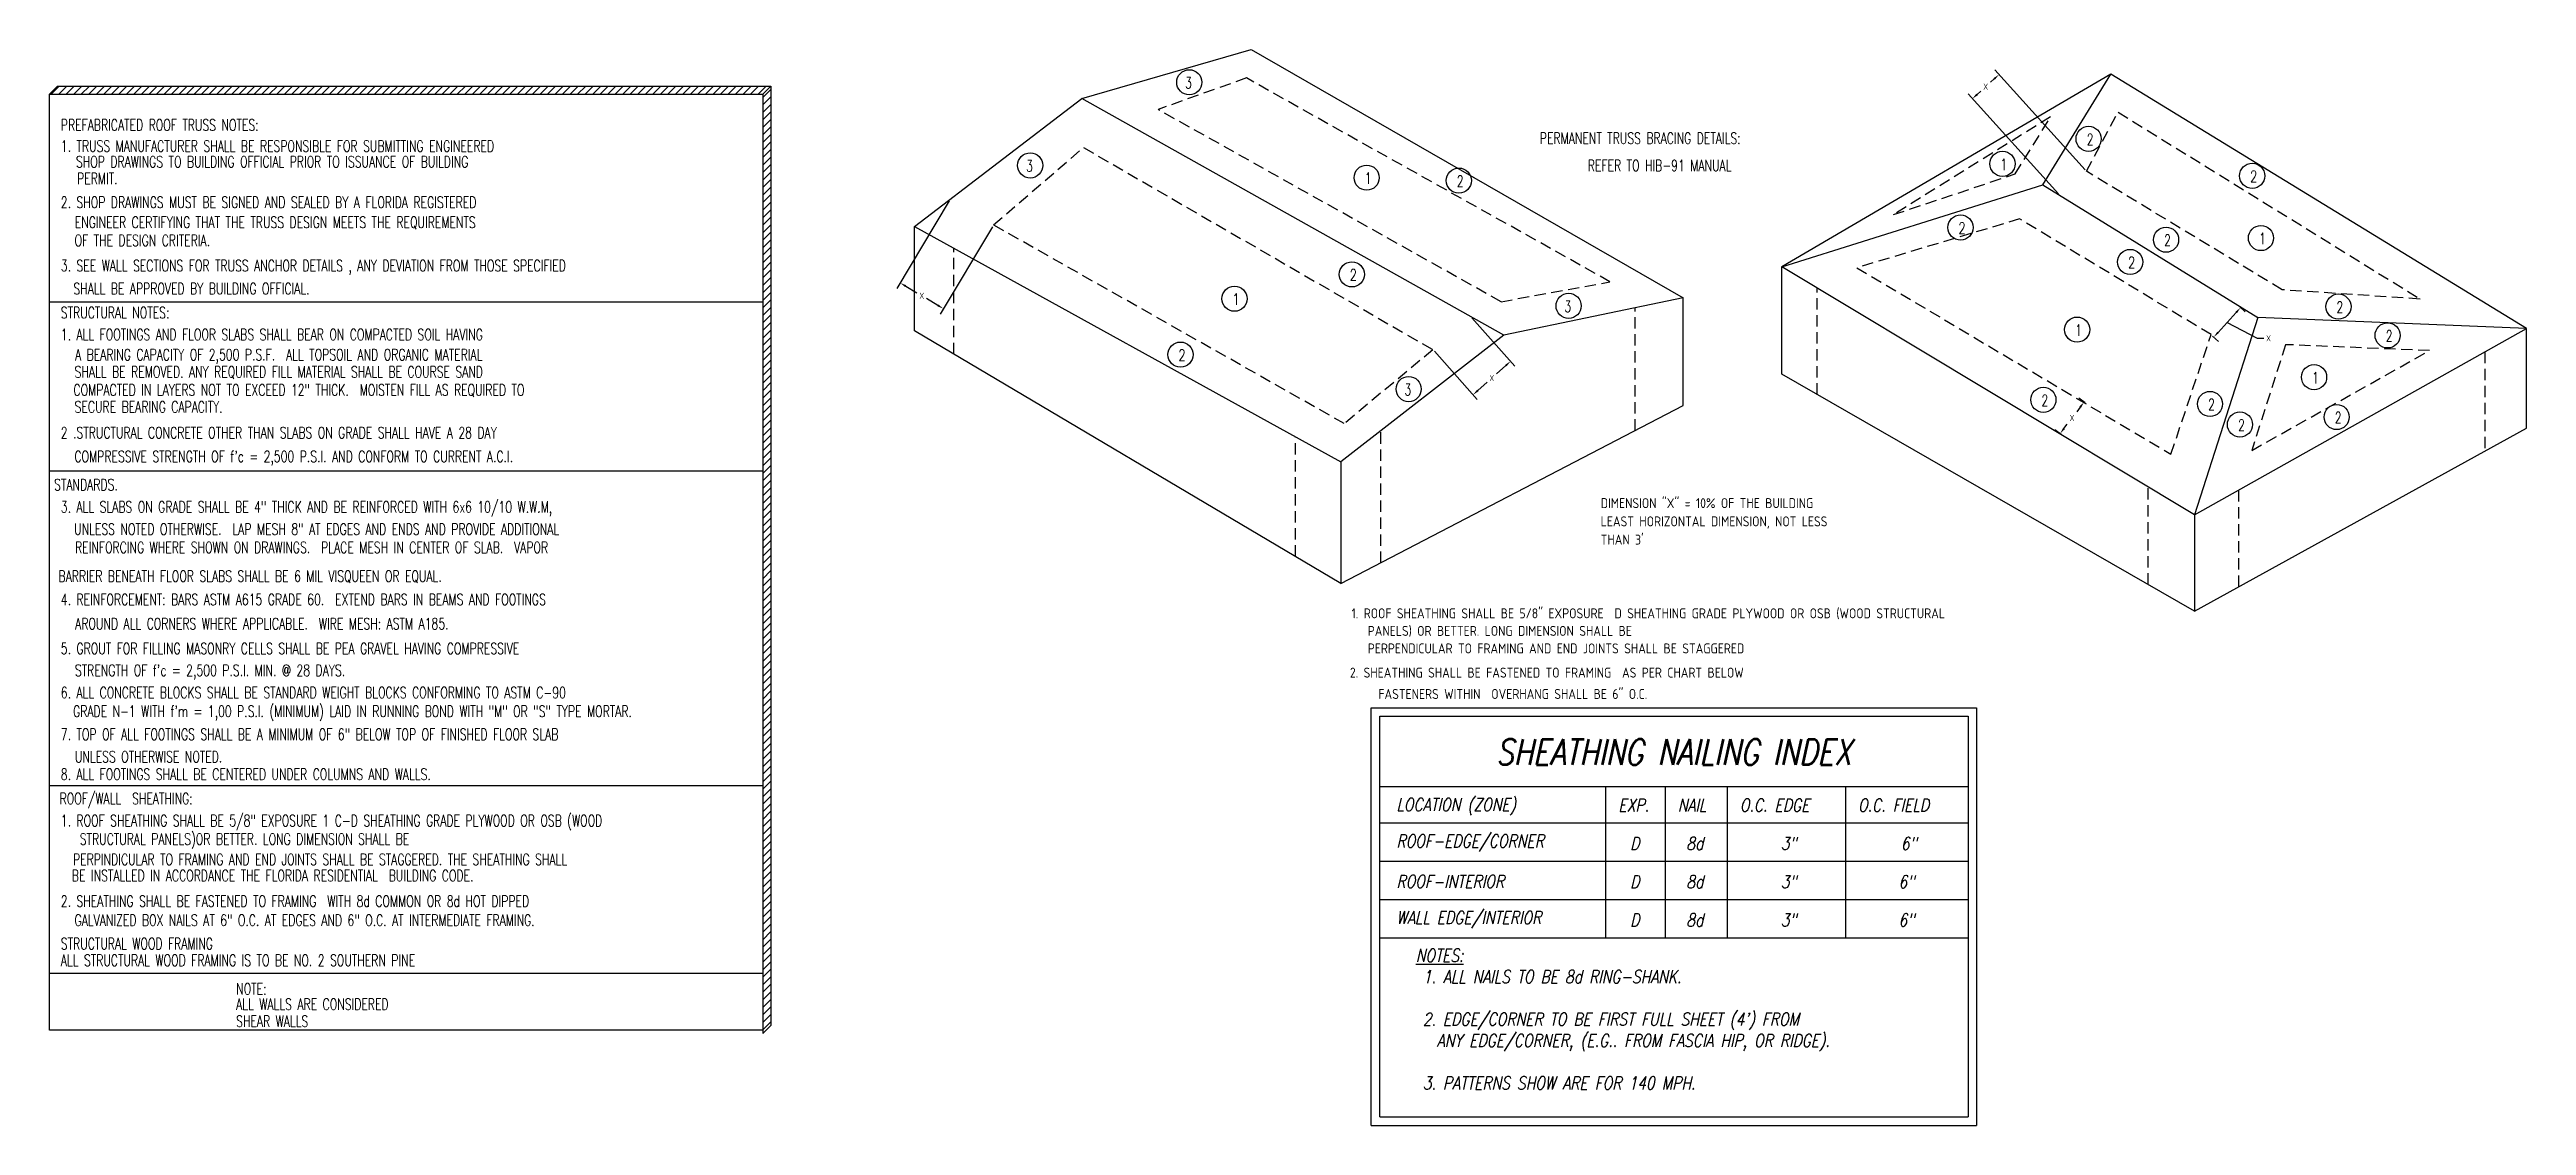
# Model space of a CAD drawing. Header units: inches. Extents: x -25328 to 8149, y -5530 to 4336.
# Drawn here: x 6840 to 7714, y -2557 to -2178 of the extents above; entities that cross this region are included whole.
import ezdxf

# ---------------------------------------------------------------- set-up
doc = ezdxf.new("R2010")
doc.units = ezdxf.units.IN
doc.header["$LTSCALE"] = 16
doc.header["$MEASUREMENT"] = 0
doc.linetypes.add('HIDDEN', pattern=[0.375, 0.25, -0.125])
doc.layers.get('DEFPOINTS').update_dxf_attribs({"linetype": 'CONTINUOUS'})
for name, color, linetype in [('DIM', 5, 'CONTINUOUS'), ('DIMS', 5, 'CONTINUOUS'), ('NOTE', 11, 'CONTINUOUS'), ('ROOF', 1, 'CONTINUOUS'), ('TEXT', 11, 'CONTINUOUS'), ('wall-external', 6, 'CONTINUOUS')]:
    doc.layers.add(name, color=color, linetype=linetype)
doc.styles.add('ARCH', font='archs.shx', dxfattribs={"width": 0.8})
doc.styles.add('HALLDIMTEXT', font='archs.shx')
doc.styles.add('MTI', font='romans.shx', dxfattribs={"width": 0.8, "oblique": 12.5})
doc.styles.add('PAYTAS RM', font='romans.shx', dxfattribs={"width": 0.7, "height": 4.5})
doc.styles.add('PAYTS NOTES', font='romans.shx', dxfattribs={"width": 0.7, "height": 4.5})
doc.styles.get("Standard").update_dxf_attribs({"font": 'arial.ttf'})
doc.dimstyles.get("Standard").update_dxf_attribs({"dimtxt": 0.18, "dimasz": 0.18, "dimexe": 0.18, "dimexo": 0.0625, "dimgap": 0.09, "dimtad": 0, "dimtih": 1, "dimtoh": 1, "dimdec": 4, "dimzin": 0, "dimdsep": 46, "dimtxsty": 'Standard', "dimcen": 0.09, "dimadec": 0, "dimazin": 0, "dimtfac": 1, "dimtdec": 4, "dimtofl": 0, "dimtmove": 0, "dimatfit": 3, "dimfxl": 0, "dimtolj": 1, "dimtzin": 0, "dimarcsym": 0})

msp = doc.modelspace()

# ---------------------------------------------------------------- texts
at = {"layer": 'DIM', "color": 11, "linetype": 'Continuous', "style": 'HALLDIMTEXT'}
for s, p in [('DIMENSION "X" = 10% OF THE BUILDING', (7387.37577894, -2339.83812654)), ("THAN 3'", (7387.37577894, -2352.6952694)), ('LEAST HORIZONTAL DIMENSION, NOT LESS', (7387.37577894, -2346.26669797)), ('1. ROOF SHEATHING SHALL BE 5/8" EXPOSURE  D SHEATHING GRADE PLYWOOD OR OSB (WOOD STRUCTURAL', (7299.53171832, -2378.69102088)), ('   PANELS) OR BETTER. LONG DIMENSION SHALL BE', (7299.53171832, -2384.87852088)), ('   PERPENDICULAR TO FRAMING AND END JOINTS SHALL BE STAGGERED', (7299.53171832, -2391.06602088)), ('2. SHEATHING SHALL BE FASTENED TO FRAMING  AS PER CHART BELOW', (7298.94002733, -2399.59732853)), ('FASTENERS WITHIN  OVERHANG SHALL BE 6" O.C.', (7308.99872978, -2407.12689757))]:
    msp.add_text(s, height=3.515625, dxfattribs=at).set_placement(p)
at = {"layer": 'TEXT', "width": 0.7}
for s, style, p in [('3', 'PAYTS NOTES', (7240.84004704, -2191.8984992)), ('PREFABRICATED ROOF TRUSS NOTES:', 'PAYTAS RM', (6844.41730709, -2206.74544125)), ('PERMANENT TRUSS BRACING DETAILS:', 'PAYTS NOTES', (7365.91638241, -2211.42486595)), ('2', 'PAYTS NOTES', (7558.72778448, -2211.82087618)), ('1. TRUSS MANUFACTURER SHALL BE RESPONSIBLE FOR SUBMITTING ENGINEERED', 'PAYTAS RM', (6844.41730709, -2214.18900068)), ('  SHOP DRAWINGS TO BUILDING OFFICIAL PRIOR TO ISSUANCE OF BUILDING ', 'PAYTAS RM', (6845.91582817, -2219.71704226)), ('3', 'PAYTS NOTES', (7184.76223169, -2221.20782906)), ('REFER TO HIB-91 MANUAL', 'PAYTS NOTES', (7382.83043182, -2221.03844779)), ('1', 'PAYTS NOTES', (7528.36211579, -2220.63164716)), ('  PERMIT.', 'PAYTAS RM', (6846.30611636, -2225.62896663)), ('1', 'PAYTS NOTES', (7304.17397309, -2225.527327)), ('2', 'PAYTS NOTES', (7336.65795786, -2226.55509916)), ('2', 'PAYTS NOTES', (7616.41416718, -2224.89717203)), ('2. SHOP DRAWINGS MUST BE SIGNED AND SEALED BY A FLORIDA REGISTERED', 'PAYTAS RM', (6844.41730709, -2234.01648845)), ('  OF THE DESIGN CRITERIA.', 'PAYTAS RM', (6845.43058117, -2247.45762563)), ('  ENGINEER CERTIFYING THAT THE TRUSS DESIGN MEETS THE REQUIREMENTS ', 'PAYTAS RM', (6845.49584238, -2241.06165433)), ('2', 'PAYTS NOTES', (7513.57505013, -2243.10516676)), ('2', 'PAYTS NOTES', (7586.04563036, -2247.40720034)), ('1', 'PAYTS NOTES', (7619.49969268, -2246.82748792)), ('3. SEE WALL SECTIONS FOR TRUSS ANCHOR DETAILS , ANY DEVIATION FROM THOSE SPECIFIED ', 'PAYTAS RM', (6844.41730709, -2256.338916)), ('2', 'PAYTS NOTES', (7573.38738006, -2255.2500962)), ('   SHALL BE APPROVED BY BUILDING OFFICIAL.', 'PAYTAS RM', (6842.57590564, -2264.45484157)), ('2', 'PAYTS NOTES', (7298.95417189, -2259.63399391)), ('STRUCTURAL NOTES:', 'PAYTAS RM', (6844.41730709, -2272.91668217)), ('1', 'PAYTS NOTES', (7257.57952762, -2268.21324671)), ('3', 'PAYTS NOTES', (7374.60566754, -2270.72656897)), ('2', 'PAYTS NOTES', (7646.81492305, -2270.97390256)), ('1. ALL FOOTINGS AND FLOOR SLABS SHALL BEAR ON COMPACTED SOIL HAVING', 'PAYTAS RM', (6844.41730709, -2280.65193183)), ('1', 'PAYTS NOTES', (7554.67576428, -2279.09600353)), ('2', 'PAYTS NOTES', (7664.16301999, -2281.14586446)), ('   A BEARING CAPACITY OF 2,500 P.S.F.  ALL TOPSOIL AND ORGANIC MATERIAL', 'PAYTAS RM', (6843.1698566, -2287.73805554)), ('2', 'PAYTS NOTES', (7238.53519211, -2287.91669523)), ('   COMPACTED IN LAYERS NOT TO EXCEED 12" THICK.  MOISTEN FILL AS REQUIRED TO ', 'PAYTAS RM', (6842.61831629, -2300.18219261)), ('   SHALL BE REMOVED. ANY REQUIRED FILL MATERIAL SHALL BE COURSE SAND', 'PAYTAS RM', (6843.01809076, -2293.81798196)), ('3', 'PAYTS NOTES', (7318.2048607, -2300.06926244)), ('1', 'PAYTS NOTES', (7638.2328143, -2295.84607239)), ('   SECURE BEARING CAPACITY.', 'PAYTAS RM', (6843.01809456, -2306.1468787)), ('2', 'PAYTS NOTES', (7542.77527135, -2303.84256427)), ('2', 'PAYTS NOTES', (7601.53209916, -2305.30128606)), ('2 .STRUCTURAL CONCRETE OTHER THAN SLABS ON GRADE SHALL HAVE A 28 DAY ', 'PAYTAS RM', (6844.41730709, -2315.24240382)), ('2', 'PAYTS NOTES', (7612.09673029, -2312.57313043)), ('2', 'PAYTS NOTES', (7646.19306355, -2309.92688924)), ("   COMPRESSIVE STRENGTH OF f'c = 2,500 P.S.I. AND CONFORM TO CURRENT A.C.I. ", 'PAYTAS RM', (6842.94019698, -2323.62768094)), ('   STANDARDS.', 'PAYTAS RM', (6835.80082704, -2333.57819301)), ('3. ALL SLABS ON GRADE SHALL BE 4" THICK AND BE REINFORCED WITH 6x6 10/10 W.W.M,', 'PAYTAS RM', (6844.41730709, -2341.42079666)), ('   UNLESS NOTED OTHERWISE.  LAP MESH 8" AT EDGES AND ENDS AND PROVIDE ADDITIONAL', 'PAYTAS RM', (6842.85921077, -2349.24815056)), ('   REINFORCING WHERE SHOWN ON DRAWINGS.  PLACE MESH IN CENTER OF SLAB.  VAPOR ', 'PAYTAS RM', (6843.17083156, -2355.6861137)), ('   BARRIER BENEATH FLOOR SLABS SHALL BE 6 MIL VISQUEEN OR EQUAL.', 'PAYTAS RM', (6837.34092473, -2365.82948011)), ('4. REINFORCEMENT: BARS ASTM A615 GRADE 60.  EXTEND BARS IN BEAMS AND FOOTINGS', 'PAYTAS RM', (6844.41730709, -2374.05438757)), ('   AROUND ALL CORNERS WHERE APPLICABLE.  WIRE MESH: ASTM A185.', 'PAYTAS RM', (6843.21779328, -2382.58733292)), ('5. GROUT FOR FILLING MASONRY CELLS SHALL BE PEA GRAVEL HAVING COMPRESSIVE ', 'PAYTAS RM', (6844.41730709, -2391.3303975)), ("   STRENGTH OF f'c = 2,500 P.S.I. MIN. @ 28 DAYS.", 'PAYTAS RM', (6843.12584641, -2399.03196284)), ('6. ALL CONCRETE BLOCKS SHALL BE STANDARD WEIGHT BLOCKS CONFORMING TO ASTM C-90', 'PAYTAS RM', (6844.41730709, -2406.87119475)), ('   GRADE N-1 WITH f\'m = 1,00 P.S.I. (MINIMUM) LAID IN RUNNING BOND WITH "M" OR "S" TYPE MORTAR.', 'PAYTAS RM', (6842.48011607, -2413.48094651)), ('7. TOP OF ALL FOOTINGS SHALL BE A MINIMUM OF 6" BELOW TOP OF FINISHED FLOOR SLAB', 'PAYTAS RM', (6844.41730709, -2421.59646274)), ('   UNLESS OTHERWISE NOTED.', 'PAYTAS RM', (6843.12584641, -2429.49687111)), ('8. ALL FOOTINGS SHALL BE CENTERED UNDER COLUMNS AND WALLS.', 'PAYTAS RM', (6844.41730709, -2435.67640006)), ('ROOF/WALL  SHEATHING:', 'PAYTAS RM', (6843.98682147, -2444.25675259)), ('1. ROOF SHEATHING SHALL BE 5/8" EXPOSURE 1 C-D SHEATHING GRADE PLYWOOD OR OSB (WOOD ', 'PAYTAS RM', (6844.41730709, -2452.03352085)), ('    STRUCTURAL PANELS)OR BETTER. LONG DIMENSION SHALL BE', 'PAYTAS RM', (6842.74250531, -2458.5185914)), ('   PERPINDICULAR TO FRAMING AND END JOINTS SHALL BE STAGGERED. THE SHEATHING SHALL', 'PAYTAS RM', (6842.44165095, -2465.71331605)), ('   BE INSTALLED IN ACCORDANCE THE FLORIDA RESIDENTIAL  BUILDING CODE.', 'PAYTAS RM', (6842.04652277, -2471.38225398)), ('2. SHEATHING SHALL BE FASTENED TO FRAMING  WITH 8d COMMON OR 8d HOT DIPPED', 'PAYTAS RM', (6844.41730709, -2480.42862497)), ('   GALVANIZED BOX NAILS AT 6" O.C. AT EDGES AND 6" O.C. AT INTERMEDIATE FRAMING.', 'PAYTAS RM', (6842.99924285, -2487.13957877)), ('ALL STRUCTURAL WOOD FRAMING IS TO BE NO. 2 SOUTHERN PINE', 'PAYTAS RM', (6844.41730709, -2501.2785353)), ('STRUCTURAL WOOD FRAMING', 'PAYTAS RM', (6844.41730709, -2495.40199964)), ('ALL WALLS ARE CONSIDERED', 'PAYTAS RM', (6906.23933809, -2516.7477889)), ('NOTE:', 'PAYTAS RM', (6906.23933809, -2511.36430138)), ('SHEAR WALLS', 'PAYTAS RM', (6906.23933809, -2522.75632457))]:
    msp.add_text(s, height=4, dxfattribs=dict(at, style=style)).set_placement(p)
at = {"layer": 'TEXT', "style": 'MTI'}
for s, insert, char_height, width, attachment_point in [('SHEATHING NAILING INDEX', (7413.15753195, -2425.85024587), 9, 163.7202531217, 5), ("{\\LNOTES:\\P} 1. ALL NAILS TO BE 8d RING-SHANK.\\P\\P 2. EDGE/CORNER TO BE FIRST FULL SHEET (4') FROM\\P   ANY EDGE/CORNER, (E.G.. FROM FASCIA HIP, OR RIDGE).\\P\\P 3. PATTERNS SHOW ARE FOR 140 MPH.", (7322.1682746, -2495.28191274), 4.5, 186.5718617249, 1)]:
    msp.add_mtext(s, dxfattribs=dict(at, insert=insert, char_height=char_height, width=width, attachment_point=attachment_point))
at = {"layer": 'TEXT', "char_height": 4.5, "attachment_point": 4, "style": 'MTI'}
for s, insert in [('LOCATION (ZONE)', (7315.3527998, -2445.11905518)), ('EXP.', (7393.59208848, -2444.56936118)), ('NAIL', (7414.59208848, -2444.56936118)), ('O.C. EDGE', (7436.45235729, -2444.56936118)), ('O.C. FIELD', (7478.11103055, -2444.56936118)), ('ROOF-EDGE/CORNER', (7315.3527998, -2457.95593056)), ('D', (7397.783561, -2458.06936118)), ('8d', (7417.56104957, -2458.06936118)), ('3"', (7450.86055168, -2458.06936118)), ('6"', (7493.21780369, -2458.06936118)), ('ROOF-INTERIOR', (7315.3527998, -2471.45593056)), ('D', (7397.783561, -2471.56936118)), ('8d', (7417.56104957, -2471.56936118)), ('3"', (7450.86055168, -2471.56936118)), ('6"', (7492.40488652, -2471.56936118)), ('WALL EDGE/INTERIOR', (7315.3527998, -2484.95593056)), ('D', (7397.783561, -2485.06936118)), ('8d', (7417.56104957, -2485.06936118)), ('3"', (7450.86055168, -2485.06936118)), ('6"', (7492.40488652, -2485.06936118))]:
    msp.add_mtext(s, dxfattribs=dict(at, insert=insert))

# ---------------------------------------------------------------- blocks, each defined once
blk = doc.blocks.new('*D325')
at = {"layer": 'DEFPOINTS', "color": 0, "transparency": 16777216}
for p in [(7558.75, -2303.2), (7549.35, -2313.6), (7550.33, -2314.34)]:
    blk.add_point(p, dxfattribs=at)
at = {"layer": 'NOTE', "color": 0, "lineweight": -2, "transparency": 16777216}
for p, q in [((7556.43, -2304.26), (7555.24, -2305.83)), ((7558.16, -2302.75), (7555.99, -2301.11)), ((7549.73, -2313.88), (7547.56, -2312.24)), ((7550.71, -2311.81), (7551.9, -2310.24))]:
    blk.add_line(p, q, dxfattribs=at)
at = {"layer": 'NOTE', "color": 0, "transparency": 16777216}
for points in [[(7556.13, -2304.03), (7556.72, -2304.49), (7557.78, -2302.47)], [(7550.41, -2311.58), (7551.01, -2312.03), (7549.35, -2313.6)]]:
    blk.add_solid(points, dxfattribs=at)
at = {"layer": 'NOTE', "color": 0, "transparency": 16777216, "insert": (7553.57, -2308.03), "char_height": 2.16, "attachment_point": 5, "style": 'ARCH'}
blk.add_mtext('\\A1;X', dxfattribs=at)
blk = doc.blocks.new('*D326')
at = {"layer": 'DEFPOINTS', "color": 0, "transparency": 16777216}
for p in [(7612.03, -2268.28), (7612.99, -2269.15), (7602.59, -2278.66)]:
    blk.add_point(p, dxfattribs=at)
at = {"layer": 'NOTE', "color": 0, "lineweight": -2, "transparency": 16777216}
for p, q in [((7612.59, -2268.78), (7614.65, -2270.66)), ((7603.14, -2279.17), (7605.2, -2281.05)), ((7605.05, -2277.87), (7611.47, -2270.81)), ((7608.26, -2274.34), (7618.9, -2279.96)), ((7618.9, -2279.96), (7621.15, -2279.96))]:
    blk.add_line(p, q, dxfattribs=at)
at = {"layer": 'NOTE', "color": 0, "transparency": 16777216}
for points in [[(7611.2, -2270.56), (7611.75, -2271.07), (7612.99, -2269.15)], [(7604.78, -2277.62), (7605.33, -2278.12), (7603.54, -2279.53)]]:
    blk.add_solid(points, dxfattribs=at)
at = {"layer": 'NOTE', "color": 0, "transparency": 16777216, "insert": (7622.85, -2279.96), "char_height": 2.16, "attachment_point": 5, "style": 'ARCH'}
blk.add_mtext('\\A1;X', dxfattribs=at)
blk = doc.blocks.new('*D322')
at = {"layer": 'DEFPOINTS', "color": 0, "transparency": 16777216}
for p in [(7341.46, -2272.19), (7328.22, -2283.99), (7355.61, -2288.06)]:
    blk.add_point(p, dxfattribs=at)
at = {"layer": 'NOTE', "color": 0, "lineweight": -2, "transparency": 16777216}
for p, q in [((7341.96, -2272.75), (7357.11, -2289.74)), ((7328.72, -2284.55), (7343.87, -2301.55)), ((7344.05, -2298.37), (7347.29, -2295.48)), ((7353.93, -2289.56), (7350.69, -2292.45))]:
    blk.add_line(p, q, dxfattribs=at)
at = {"layer": 'NOTE', "color": 0, "transparency": 16777216}
for points in [[(7353.68, -2289.28), (7354.18, -2289.84), (7355.61, -2288.06)], [(7343.8, -2298.09), (7344.3, -2298.65), (7342.37, -2299.87)]]:
    blk.add_solid(points, dxfattribs=at)
at = {"layer": 'NOTE', "color": 0, "transparency": 16777216, "insert": (7348.99, -2293.96), "char_height": 2.16, "attachment_point": 5, "style": 'ARCH'}
blk.add_mtext('\\A1;X', dxfattribs=at)
blk = doc.blocks.new('*D323')
at = {"layer": 'DEFPOINTS', "color": 0, "transparency": 16777216}
for p in [(7158.03, -2230.88), (7173.26, -2239.98), (7140.38, -2260.42)]:
    blk.add_point(p, dxfattribs=at)
at = {"layer": 'NOTE', "color": 0, "lineweight": -2, "transparency": 16777216}
for p, q in [((7157.65, -2231.53), (7139.22, -2262.35)), ((7172.87, -2240.63), (7154.45, -2271.45)), ((7142.31, -2261.57), (7146.29, -2263.95)), ((7153.67, -2268.36), (7149.69, -2265.98))]:
    blk.add_line(p, q, dxfattribs=at)
at = {"layer": 'NOTE', "color": 0, "transparency": 16777216}
for points in [[(7142.5, -2261.25), (7142.12, -2261.89), (7140.38, -2260.42)], [(7153.86, -2268.04), (7153.48, -2268.68), (7155.6, -2269.52)]]:
    blk.add_solid(points, dxfattribs=at)
at = {"layer": 'NOTE', "color": 0, "transparency": 16777216, "insert": (7147.99, -2264.97), "char_height": 2.16, "attachment_point": 5, "style": 'ARCH'}
blk.add_mtext('\\A1;X', dxfattribs=at)
blk = doc.blocks.new('*D324')
at = {"layer": 'DEFPOINTS', "color": 0, "transparency": 16777216}
for p in [(7518.44, -2195.47), (7558.64, -2221.07), (7549.28, -2229.54)]:
    blk.add_point(p, dxfattribs=at)
at = {"layer": 'NOTE', "color": 0, "lineweight": -2, "transparency": 16777216}
for p, q in [((7526.13, -2188.5), (7524.82, -2189.69)), ((7558.14, -2220.51), (7526.29, -2185.33)), ((7548.78, -2228.99), (7516.93, -2193.8)), ((7520.1, -2193.96), (7521.42, -2192.77))]:
    blk.add_line(p, q, dxfattribs=at)
at = {"layer": 'NOTE', "color": 0, "transparency": 16777216}
for points in [[(7525.88, -2188.23), (7526.38, -2188.78), (7527.8, -2186.99)], [(7519.85, -2193.68), (7520.36, -2194.24), (7518.44, -2195.47)]]:
    blk.add_solid(points, dxfattribs=at)
at = {"layer": 'NOTE', "color": 0, "transparency": 16777216, "insert": (7523.12, -2191.23), "char_height": 2.16, "attachment_point": 5, "style": 'ARCH'}
blk.add_mtext('\\A1;X', dxfattribs=at)

# ---------------------------------------------------------------- dimensions: what is measured, and where the dimension line sits
at = {"layer": 'NOTE'}
for p1, p2, distance, picture, middle in [((7558.64121393, -2221.06834391), (7549.27885383, -2229.54292241), -45.96087978, '*D324', (7523.11651957, -2191.23100777)), ((7173.25551643, -2239.98485923), (7158.03114202, -2230.88396887), 34.40559659, '*D323', (7147.98993396, -2264.96579927)), ((7328.21659078, -2283.99446232), (7341.45675567, -2272.18686256), -21.26830918, '*D322', (7348.99237701, -2293.96381669)), ((7558.75495606, -2303.20221091), (7550.32581137, -2314.33542099), -1.2180997, '*D325', (7553.56923169, -2308.03354006))]:
    dim = msp.add_aligned_dim(p1=p1, p2=p2, distance=distance, text='X', dimstyle='Standard', override={"dimscale": 12, "dimasz": 0.1875, "dimexe": 0.1875, "dimgap": 0.09375, "dimlunit": 4, "dimtxsty": 'ARCH', "dimcen": 0.09375, "dimtmove": 1, "dimfrac": 2}, dxfattribs=at)
    dim.commit()
    dim.dimension.update_dxf_attribs({"geometry": picture, "text_midpoint": middle})
dim = msp.add_linear_dim(base=(7612.98773964, -2269.14844732), p1=(7602.58600921, -2278.66365548), p2=(7612.03314649, -2268.27995425), angle=47.7039360247, text='X', dimstyle='Standard', override={"dimscale": 12, "dimasz": 0.1875, "dimexe": 0.1875, "dimgap": 0.09375, "dimlunit": 4, "dimtxsty": 'ARCH', "dimcen": 0.09375, "dimtmove": 1, "dimfrac": 2}, dxfattribs=at)
dim.commit()
dim.dimension.update_dxf_attribs({"geometry": '*D326', "text_midpoint": (7622.27430046, -2279.95990696), "dimtype": 161})

# ---------------------------------------------------------------- hatches: boundary and pattern name
at = {"layer": 'DIMS'}
h = msp.add_hatch(dxfattribs=at)
h.set_pattern_fill('ANSI31', color=8, scale=15, style=0)
h.set_pattern_definition([(45, (18226.7158, -1168.2233), (-1.3258252, 1.3258252), [])])
h.paths.add_polyline_path([(7094.78053202, -2191.07881973), (6843.26246165, -2191.07881973), (6840.43403452, -2193.90724685), (7091.95210489, -2193.90724685)])
h = msp.add_hatch(dxfattribs=at)
h.set_pattern_fill('ANSI31', color=8, scale=15, style=0)
h.set_pattern_definition([(45, (10138.05, -2874.482), (-1.3258252, 1.3258252), [])])
h.paths.add_polyline_path([(7094.78053202, -2191.07881973), (7091.95210489, -2193.90724685), (7091.95210489, -2525.10842311), (7094.78053202, -2522.27999599)])

# ---------------------------------------------------------------- linework, layer by layer
for p, q in [((6840.43403452, -2193.90724685), (6843.26246165, -2191.07881973)), ((6843.26246165, -2191.07881973), (7094.78053202, -2191.07881973)), ((7091.95210489, -2193.90724685), (7094.78053202, -2191.07881973)), ((7094.78053202, -2191.07881973), (7094.78053202, -2522.27999599)), ((6840.43403452, -2193.90724685), (7091.95210489, -2193.90724685)), ((6840.43403452, -2523.89702697), (6840.43403452, -2193.90724685)), ((7091.95210489, -2193.90724685), (7091.95210489, -2525.10842311)), ((7091.95210489, -2267.25684021), (6840.43403452, -2267.25684021)), ((7091.95210489, -2326.76219819), (6840.43403452, -2326.76219819)), ((7091.95210489, -2437.69864759), (6840.43403452, -2437.69864759)), ((7091.95210489, -2503.91809843), (6840.43403452, -2503.91809843)), ((7091.95210489, -2503.91809843), (6840.43403452, -2503.91809843)), ((7091.95210489, -2523.89702697), (6840.43403452, -2523.89702697)), ((7091.95210489, -2525.10842311), (7094.78053202, -2522.27999599))]:
    msp.add_line(p, q, dxfattribs=at)
at = {"layer": 'ROOF'}
for p, q in [((7204.47069487, -2195.41817257), (7264.11398813, -2178.14858148)), ((7264.11398813, -2178.14858148), (7416.4968146, -2265.71610993)), ((7567.19977637, -2186.81383627), (7451.25768139, -2254.77803343)), ((7543.2309836, -2225.8096871), (7567.19977637, -2186.81383627)), ((7713.79964718, -2276.50429318), (7567.19977637, -2186.81383627)), ((7145.38481687, -2240.54194282), (7204.47069487, -2195.41817257)), ((7353.26168311, -2278.80249053), (7204.47069487, -2195.41817257)), ((7451.25768139, -2254.77803343), (7543.2309836, -2225.8096871)), ((7543.2309836, -2225.8096871), (7619.03928134, -2272.6047081)), ((7145.38481687, -2240.54194282), (7295.7751873, -2323.48771251)), ((7596.74272169, -2342.24015601), (7451.25768139, -2254.77803343)), ((7416.4968146, -2265.71610993), (7353.26168311, -2278.80249053)), ((7353.26168311, -2278.80249053), (7295.7751873, -2323.48771251)), ((7619.03928134, -2272.6047081), (7596.74272169, -2342.24015601)), ((7596.74272169, -2342.24015601), (7713.79964718, -2276.50429318)), ((7713.79964718, -2276.50429318), (7619.03928134, -2272.6047081))]:
    msp.add_line(p, q, dxfattribs=at)
at = {"layer": 'ROOF', "color": 8, "linetype": 'HIDDEN'}
for p, q in [((7262.44174236, -2188.17608598), (7231.31750705, -2199.28529721)), ((7390.64694767, -2260.03986823), (7262.44174236, -2188.17608598)), ((7352.25751961, -2267.06158246), (7231.31750705, -2199.28529721)), ((7558.64121393, -2221.06834391), (7569.82692454, -2200.25805219)), ((7569.82692454, -2200.25805219), (7676.34932133, -2266.12865001)), ((7545.98869694, -2201.91320355), (7490.60500213, -2236.35374515)), ((7533.47609017, -2222.00352013), (7545.98869694, -2201.91320355)), ((7173.25551643, -2239.98485923), (7205.02811013, -2212.68776365)), ((7205.02811013, -2212.68776365), (7328.21659078, -2283.99446232)), ((7490.60500213, -2236.35374515), (7533.47609017, -2222.00352013)), ((7627.64845121, -2262.86091386), (7558.64121393, -2221.06834391)), ((7296.94777349, -2310.03636454), (7173.25551643, -2239.98485923)), ((7535.09995412, -2237.86801336), (7477.66500151, -2255.08828801)), ((7602.58600921, -2278.66365548), (7535.09995412, -2237.86801336)), ((7352.25751961, -2267.06158246), (7390.64694767, -2260.03986823)), ((7477.66500151, -2255.08828801), (7588.45650789, -2320.82533307)), ((7676.34932133, -2266.12865001), (7627.64845121, -2262.86091386)), ((7588.45650789, -2320.82533307), (7602.58600921, -2278.66365548)), ((7328.21659078, -2283.99446232), (7296.94777349, -2310.03636454)), ((7628.875568, -2282.20540308), (7616.93206801, -2319.50671705)), ((7616.93206801, -2319.50671705), (7679.63543619, -2284.29427666)), ((7679.63543619, -2284.29427666), (7628.875568, -2282.20540308))]:
    msp.add_line(p, q, dxfattribs=at)
at = {"layer": 'TEXT'}
for p, q in [((7306.44756812, -2410.24248681), (7519.88613262, -2410.24248681)), ((7306.44756812, -2557.49880712), (7306.44756812, -2410.24248681)), ((7519.88613262, -2410.24248681), (7519.88613262, -2557.49880712)), ((7309.44756812, -2413.24248681), (7516.88613262, -2413.24248681)), ((7309.44756812, -2554.49880712), (7309.44756812, -2413.24248681)), ((7516.88613262, -2413.24248681), (7516.88613262, -2554.49880712)), ((7309.44756812, -2438.015708), (7516.88613262, -2438.015708)), ((7389.20851731, -2491.35258337), (7389.20851731, -2438.015708)), ((7410.20851731, -2491.35258337), (7410.20851731, -2438.015708)), ((7432.06878612, -2491.35258337), (7432.06878612, -2438.015708)), ((7473.72745937, -2438.015708), (7473.72745937, -2491.35258337)), ((7309.44756812, -2450.85258337), (7516.88613262, -2450.85258337)), ((7309.44756812, -2464.35258337), (7516.88613262, -2464.35258337)), ((7309.44756812, -2477.85258337), (7516.88613262, -2477.85258337)), ((7309.44756812, -2491.35258337), (7516.88613262, -2491.35258337)), ((7306.44756812, -2557.49880712), (7519.88613262, -2557.49880712)), ((7309.44756812, -2554.49880712), (7516.88613262, -2554.49880712))]:
    msp.add_line(p, q, dxfattribs=at)
for centre in [(7242.29623701, -2189.69789433), (7559.412096, -2209.62027131), (7186.21842166, -2219.0072242), (7529.04642731, -2218.4310423), (7617.0984787, -2222.69656716), (7304.85828461, -2223.32672213), (7337.34226938, -2224.35449429), (7514.25936165, -2240.90456189), (7586.72994188, -2245.20659548), (7620.1840042, -2244.62688306), (7299.63848341, -2257.43338904), (7574.07169158, -2253.04949133), (7258.26383913, -2266.01264184), (7376.0618575, -2268.52596411), (7647.49923457, -2268.7732977), (7555.3600758, -2276.89539867), (7664.84733151, -2278.9452596), (7239.21950363, -2285.71609037), (7319.66105066, -2297.86865758), (7638.91712582, -2293.64546753), (7543.45958286, -2301.6419594), (7602.21641068, -2303.1006812), (7646.87737507, -2307.72628438), (7612.78104181, -2310.37252556)]:
    msp.add_circle(centre, 4.43425682, dxfattribs=at)
at = {"layer": 'wall-external'}
for p, q in [((7145.38481687, -2277.30945932), (7145.38481687, -2240.54194282)), ((7451.25768139, -2292.6597171), (7451.25768139, -2254.77803343)), ((7416.4968146, -2303.69854013), (7416.4968146, -2265.71610993)), ((7295.7751873, -2366.41111809), (7145.38481687, -2277.30945932)), ((7713.79964718, -2311.60055893), (7713.79964718, -2276.50429318)), ((7596.74272169, -2376.2222546), (7451.25768139, -2292.6597171)), ((7295.7751873, -2366.41111809), (7416.4968146, -2303.69854013)), ((7596.74272169, -2376.2222546), (7713.79964718, -2311.60055893)), ((7295.7751873, -2323.48771251), (7295.7751873, -2366.41111809)), ((7596.74272169, -2342.24015601), (7596.74272169, -2376.2222546))]:
    msp.add_line(p, q, dxfattribs=at)
at = {"layer": 'wall-external', "color": 8, "linetype": 'HIDDEN'}
for p, q in [((7159.32016033, -2285.56572076), (7159.32016033, -2248.22779255)), ((7399.56556647, -2312.49399992), (7399.56556647, -2269.21999696)), ((7463.6830719, -2299.79651383), (7463.6830719, -2262.24788068)), ((7699.1611866, -2284.72483915), (7699.1611866, -2319.68177361)), ((7309.82192528, -2359.11410619), (7309.82192528, -2312.56894635)), ((7279.72157735, -2356.89984904), (7279.72157735, -2314.63356161)), ((7580.37378264, -2366.8203939), (7580.37378264, -2332.39954181)), ((7612.24526444, -2333.53436591), (7612.24526444, -2367.66402026))]:
    msp.add_line(p, q, dxfattribs=at)

msp.set_redraw_order([(e.dxf.handle, doc.entitydb.next_handle()) for e in msp.query("TEXT MTEXT ATTDEF DIMENSION ARC_DIMENSION")])  # texts and dimensions are drawn at this point

doc.saveas('drawing.dxf')
